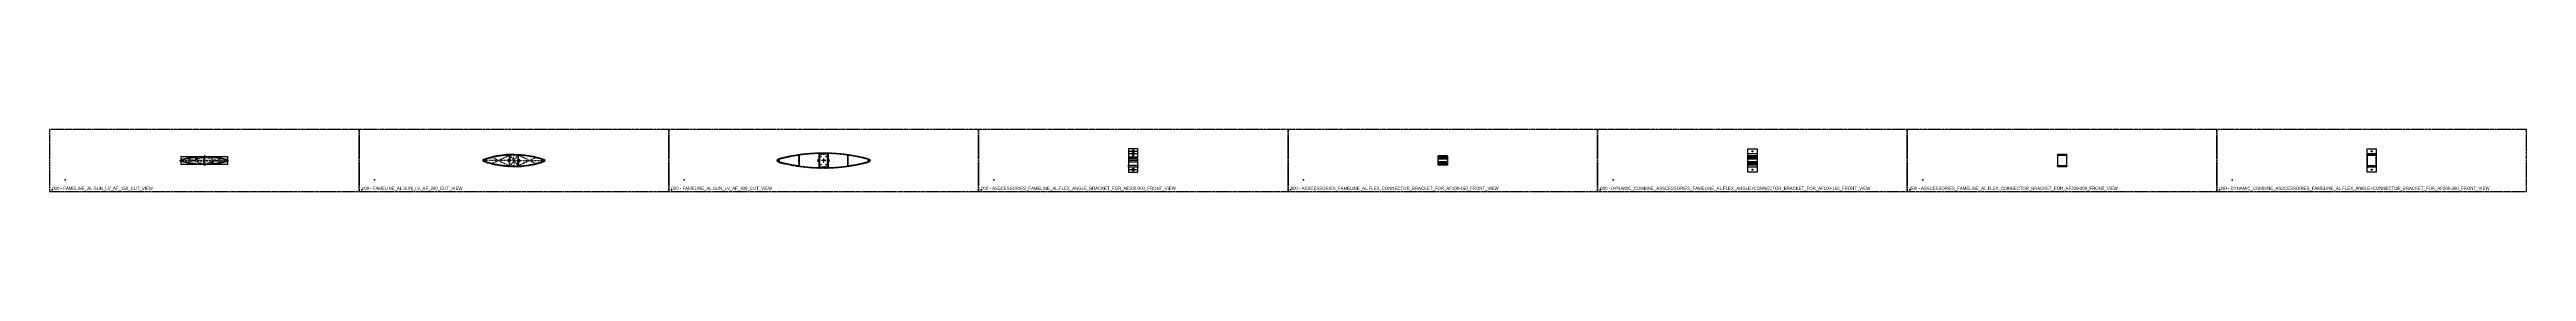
# Model space of a CAD drawing. Header units: millimetres. Extents: x -244126 to 368105, y -173968 to 259060.
# Drawn here: x 158884 to 166884, y -10196 to -9996 of the extents above; entities that cross this region are included whole.
import ezdxf

# ---------------------------------------------------------------- set-up
doc = ezdxf.new("R2010")
doc.units = ezdxf.units.MM
doc.header["$MEASUREMENT"] = 0
for name, pattern in [('005_GG_TA_LINE', [13.75, 5, -1.25, 1.25, -1.25, 5]), ('HIDDEN', [9.524999999999999, 6.35, -3.175]), ('TA_HL_000.50', [3.26, 1.78, -1.48]), ('TA_HL_000.75', [4.87, 2.66, -2.21])]:
    doc.linetypes.add(name, pattern=pattern)
for name, color, linetype in [('000 - H A T C H', 8, 'Continuous'), ('000 - H I D D E N', 7, 'Continuous'), ('000 - L I N E', 1, 'Continuous'), ('000 - SYMBOL CON', 1, 'Continuous'), ('000 - WIPEOUT', 250, 'Continuous'), ('001 - ASCESSORIES', 1, 'Continuous'), ('A03_SUN LOUVER', 7, 'Continuous'), ('SLD-0', 179, 'Continuous')]:
    doc.layers.add(name, color=color, linetype=linetype)
doc.styles.get("Standard").update_dxf_attribs({"font": 'arial.ttf'})
pattern_1 = [(45, (-18.0138048328663, -66.59650112984673), (-0.7954951288348661, 0.7954951288348661), []), (45, (-17.48347474785987, -66.59650112984673), (-0.7954951288348661, 0.7954951288348661), [])]

# ---------------------------------------------------------------- blocks, each defined once
blk = doc.blocks.new('000 - FAMELINE_AL.SUN_LV_AF_150_CUT_VIEW')
at = {"layer": '000 - H A T C H'}
h = blk.add_hatch(dxfattribs=at)
h.set_pattern_fill('ANSI32', color=256, scale=0.1)
h.set_pattern_definition([(45.00000000000001, (-10310.82262888458, 5765.587408628317), (-0.6735192090801868, 0.6735192090801868), []), (45.00000000000001, (-10310.37361588458, 5765.587408628317), (-0.6735192090801868, 0.6735192090801868), [])])
edge = h.paths.add_edge_path(flags=16)
edge.add_arc((-0.7999999931753337, -11.19885424512904), 0.2999999998385514, 269.8358827029328, 360.0000000734208)
edge.add_line((-0.4999999933388608, -11.19885424474342), (-0.5000000048087987, 11.19885424417667))
edge.add_arc((-0.8000000022029781, 11.19885424694621), 0.2999999973961537, -5.292195606412168e-07, 90.1641168411195)
edge.add_arc((1.424596121069044e-07, -268.0921054166465), 279.5921054175882, 90.16411740081853, 94.91253005799987)
edge.add_arc((-23.90000000567761, 9.97478096028135), 0.4999999999659038, 94.91253010561003, 180.0000000779987)
edge.add_line((-24.40000000564487, 9.974780959601048), (-24.40000000632595, 8.16425345528825))
edge.add_arc((-23.90000000514829, 8.164253456905499), 0.5000000011776409, 180.0000001853484, 250.8308444637585)
edge.add_arc((-25.00000000373984, 4.999999987068804), 2.850000001551305, -44.53399002877251, 70.8308442980341, ccw=False)
edge.add_arc((-23.39612233765547, 3.422002383947984), 0.6000000008364649, 135.4660098753541, 315.4660098753541, ccw=False)
edge.add_arc((-25.00000000266391, 4.99999998833664), 1.649999999999976, 315.4660099833411, 584.5339900802903)
edge.add_arc((-26.60387766714939, 3.422002382194478), 0.6000000016960241, -135.46600989630582, 44.5339901038671, ccw=False)
edge.add_arc((-25.00000000283399, 4.999999986313924), 2.850000001851608, 109.1691557366747, 224.5339900636356, ccw=False)
edge.add_arc((-26.10000000513537, 8.164253453067431), 0.4999999991803039, 289.1691558557674, 360.0000001343233)
edge.add_line((-25.60000000595483, 8.16425345424068), (-25.6000000028266, 9.776916423902177))
edge.add_arc((-26.10000000621949, 9.77691642292666), 0.5000000033932431, 1.117612883131188e-07, 95.36599988769109)
edge.add_arc((1.772568793967366e-07, -268.0921053027032), 279.5921053097537, 95.36599981131873, 105.0328834650332)
edge.add_arc((-71.99999999437205, -3.928107616957277e-08), 2.000000001824509, 105.032883228514, 254.9671163692599)
edge.add_arc((-1.391363184666261e-07, 268.0921053065213), 279.5921053072521, 254.9671165990868, 269.8358826581828)
edge = h.paths.add_edge_path(flags=16)
edge.add_arc((23.90000000331474, -8.164253449896933), 0.4999999999989851, -3.722713940798597e-08, 70.83084424108168)
edge.add_arc((25.0000000024138, -4.999999984400347), 2.849999998797008, 135.466009972063, 250.8308442988347, ccw=False)
edge.add_arc((23.39612233776825, -3.422002380964841), 0.5999999988870057, -44.533990003060126, 135.4660099970264, ccw=False)
edge.add_arc((25.00000000150703, -4.999999984298483), 1.650000000305277, 135.4660099343475, 404.5339900312491)
edge.add_arc((26.60387766595068, -3.422002379307742), 0.6000000005500715, 44.533990163359476, 224.5339901633678, ccw=False)
edge.add_arc((25.00000000303044, -4.999999983432645), 2.849999999713459, -70.8308442310435, 44.53399009592738, ccw=False)
edge.add_arc((26.10000000557011, -8.164253448705495), 0.4999999999999192, 109.1691557533119, 180.0000000318687)
edge.add_line((25.60000000557011, -8.1642534489838), (25.6000000052623, -9.77691642107958))
edge.add_arc((26.10000000487798, -9.776916420203634), 0.4999999996164433, 180.0000001002327, 275.3659998762339)
edge.add_arc((-1.516482370789163e-07, 268.0921053127677), 279.5921053107664, 275.3659998056586, 285.0328834593731)
edge.add_arc((71.99999999207103, 4.032335709780455e-08), 2.000000001361272, 285.0328832764952, 434.9671164172048)
edge.add_arc((1.370226527797058e-07, -268.0921053133061), 279.592105314297, 74.96711659988253, 89.83588265897848)
edge.add_arc((0.7999999900548573, 11.19885424874155), 0.2999999964888914, 89.83588324657461, 180.0000006171843)
edge.add_line((0.4999999935644155, 11.19885424550921), (0.5000000072053332, -11.19885424474577))
edge.add_arc((0.8000000055799319, -11.19885424352105), 0.2999999983739129, 180.000000233787, 270.1641176042481)
edge.add_arc((-1.386652002111077e-07, 268.0921051657861), 279.5921051642796, 270.1641174017011, 274.9125300588823)
edge.add_arc((23.89999999603424, -9.974780950964487), 0.5000000070297591, 274.9125295799999, 359.9999995525624)
edge.add_line((24.40000000306463, -9.974780954868038), (24.40000000331424, -8.164253450220498))
edge = h.paths.add_edge_path()
edge.add_arc((71.9999999986594, 3.996319719590247e-08), 3.000000000005537, 285.0328834643126, 434.967116599388)
edge.add_arc((1.464850356569514e-07, -268.0921052605845), 280.5921052609322, 74.96711659893452, 105.0328834640388)
edge.add_arc((-72.00000000153523, -3.935929271392524e-08), 2.999999999879082, 105.0328834407913, 254.9671165757196)
edge.add_arc((-1.488733687438071e-07, 268.0921052659505), 280.592105265532, 254.9671165988376, 285.0328834639419)
edge = h.paths.add_edge_path(flags=16)
edge.add_line((-0.5000000002746674, 1.818989403545856e-12), (0.5000000002721174, 4.746203430272544e-13))
h = blk.add_hatch(color=250, dxfattribs=at)
h.dxf.hatch_style = 1
edge = h.paths.add_edge_path()
edge.add_arc((71.99999999865939, 3.996274854160999e-08), 3.000000000006585, 285.0328834643202, 434.9671165993668)
edge.add_arc((1.464845598009428e-07, -268.092105260583), 280.5921052609309, 74.9671165989346, 105.0328834640389)
edge.add_arc((-72.00000000153479, -3.935904617948402e-08), 2.999999999879571, 105.0328834408075, 254.9671165757033)
edge.add_arc((-1.488702588103073e-07, 268.0921052659484), 280.5921052655297, 254.9671165988372, 285.0328834639415)
at = {"layer": '000 - H I D D E N', "color": 250, "linetype": 'HIDDEN'}
for p, q in [((-80.74681620488809, 0), (80.74681620488627, 0)), ((-1.818989403545856e-12, 17.39449770015199), (0, -17.39449770015017))]:
    blk.add_line(p, q, dxfattribs=at)
at = {"layer": '000 - H I D D E N', "color": 8, "linetype": 'HIDDEN'}
for p, q in [((4.852154233958572e-09, -12.49999999958163), (-55.55913626860456, 5.92418565265325)), ((-55.38083327909953, -5.960277771722758), (1.464832166675478e-07, 12.50000000034925)), ((55.38083316437769, -5.960277733483963), (-1.464841261622496e-07, 12.50000000034743)), ((-4.853063728660345e-09, -12.49999999958163), (55.55913637668527, 5.924185688494617))]:
    blk.add_line(p, q, dxfattribs=at)
at = {"layer": 'A03_SUN LOUVER', "color": 0}
blk.add_line((-0.5000000002746674, 1.818989403545856e-12), (0.5000000002728484, 0), dxfattribs=at)
for points in [[(72.77812011213246, -2.897331333741022, 0.7668711656450352), (72.77812010891193, 2.897331414531436, 0.1319444444445614), (-72.77812011378592, 2.897331334541377, 0.7668711656439892), (-72.778120112951, -2.897331413483698, 0.1319444444445614)], [(-0.8008593081567597, -11.49885301426184, 0.4150527714006875), (-0.4999999933388608, -11.19885424474342), (-0.5000000048084985, 11.19885424417589, 0.4150527713998897), (-0.8008593147915235, 11.4988530136452, 0.02072182395610582), (-23.9428174123932, 10.47294425644941, 0.3893181739830701), (-24.40000000564487, 9.974780959601048), (-24.40000000632608, 8.164253455288417, 0.3192890067442994), (-24.06417910850541, 7.691976818485273, -0.5506916198894162), (-22.96842162713165, 3.001203021756737, -0.9999999999999999), (-23.8238230481802, 3.84280174613923, 2.386714204593728), (-26.17617695586159, 3.842801744835015, -0.9999999999999999), (-27.03157837844174, 3.001203019557579, -0.550691619890381), (-25.93582089979918, 7.691976817448449, 0.3192890067449882), (-25.60000000595483, 8.16425345424068), (-25.60000000282707, 9.77691642389982, 0.4419180373949483), (-26.14675876477213, 10.27472524355107, 0.0422047692704262), (-72.51874672920894, 1.931554213748313, 0.7668711656842744), (-72.51874674276951, -1.931554288668849, 0.06496840831758616)], [(24.40000000331474, -8.164253450222532, 0.3192890067442994), (24.06417910812161, -7.691976813228393, -0.5506916198894162), (22.9684216277401, -3.00120302104915, -0.9999999999999999), (23.8238230477964, -3.842801740882351, 2.386714204593728), (26.17617695591616, -3.8428017415863, -0.9999999999999999), (27.03157837598701, -3.001203017029184, -0.550691619890381), (25.93582090080781, -7.691976812020584, 0.3192890067449881), (25.60000000557011, -8.1642534489838), (25.6000000052627, -9.776916421080386, 0.4419180373949482), (26.1467587629777, -10.27472523707911, 0.04220476927042625), (72.51874672840677, -1.931554211823823, 0.7668711656842745), (72.51874673873317, 1.931554289694759, 0.06496840831758599), (0.80085930218047, 11.49885301453105, 0.4150527714006875), (0.4999999935644155, 11.19885424550921), (0.500000007206836, -11.19885424474705, 0.4150527713998897), (0.800859322166616, -11.49885301118411, 0.02072182395610582), (23.94281739878716, -10.47294425456312, 0.3893181739830701), (24.40000000306463, -9.974780954868038)]]:
    blk.add_lwpolyline(points, format="xyb", close=True, dxfattribs=at)
at = {"layer": 'Defpoints', "color": 250}
blk.add_lwpolyline([(74.99999999866486, -12.49999999958163), (-75.00000000141699, -12.49999999958163), (-75.00000000141608, 12.50000000034743), (74.99999999866759, 12.50000000034743)], close=True, dxfattribs=at)
blk = doc.blocks.new('000 - FAMELINE_AL.SUN_LV_AF_200_CUT_VIEW_PART_1_of_4')
at = {"layer": 'A03_SUN LOUVER', "color": 0}
for points in [[(0, 20, 0.08281493959107816), (-97.35379024215217, 3.763928250009485, 0.3163438763519623), (-100.0000000000146, 9.86121449386701e-07, -6.163273480463979e-08), (-100.0000000000146, 9.86121449386701e-07)], [(-92.79840429847536, 3.603186458931305, 0.6213704729223635), (-92.96229563270754, 2.721720211833599, -0.01935565398176654), (-92.75791231545736, 2.55598177122738, -1.000000000006837), (-93.81301240231551, 1.353166820059414, 0.6448082255493118), (-96.80000000001746, -9.86121449386701e-07)], [(-14.69999999999709, 0, 0.6450211534727212), (-17.68780086112383, 1.35245463550018, -0.9999999999999999), (-18.74362384881533, 2.554635078984575, -0.2863265868046566), (-15.19230769222486, 3.138463175015204, 0.5351837584963098), (-14.49999999989814, 3.600001636546949), (-14.49999999989814, 16.99579355020614, 0.4295698629168683), (-15.5521199915238, 17.99443437976515, 0.06615494396291911), (-92.83766407813528, 3.590336505440064)], [(3.727618604898453e-07, 18.40000000000146, 0.01000663673557441), (-11.94001475772529, 18.16101449846246, 0.4025383825089933), (-12.89999999989232, 17.1618154096177), (-12.89999999990687, 0)]]:
    blk.add_lwpolyline(points, format="xyb", dxfattribs=at)
at = {"layer": 'Defpoints', "color": 250, "linetype": 'TA_HL_000.75'}
for q in [(-100, 0), (0, 20)]:
    blk.add_line((0, 0), q, dxfattribs=at)
blk = doc.blocks.new('000 - FAMELINE_AL.SUN_LV_AF_200_CUT_VIEW')
at = {"layer": '000 - H A T C H'}
h = blk.add_hatch(dxfattribs=at)
h.set_pattern_fill('ANSI32', color=256, scale=3)
h.set_pattern_definition([(45, (0, 0), (-0.7954951288348661, 0.7954951288348661), []), (45, (0.5303300850064261, 0), (-0.7954951288348661, 0.7954951288348661), [])])
h.paths.add_polyline_path([(0, 20, 0.08281493959108154), (-97.35379024215217, 3.763928250009485, 0.3163439441523254), (-100.0000000000146, 0), (-96.80000000001746, 0, -0.6448080316438312), (-93.81301240231551, 1.353166820055776, 1), (-92.75791231547191, 2.555981771241932, 0.01935565397965796), (-92.96229563270754, 2.721720211829961, -0.6065845392036884), (-92.81803110979672, 3.596763093115442, -0.06613756043685393), (-15.5521199915238, 17.99443437976515, -0.4295698629166665), (-14.49999999989814, 16.99579355020251), (-14.49999999989814, 3.600001636550587, -0.5351837584963569), (-15.19230769222486, 3.138463175015204, 0.2863265868044887), (-18.74362384881533, 2.554635078988213, 1), (-17.68780086112383, 1.35245463550018, -0.6450211534730534), (-14.69999999999709, 0), (-12.89999999990687, 0), (-12.89999999989232, 17.16181540961043, -0.4025383824971713), (-11.94001475776895, 18.16101449845883, -0.01000663642327336), (0, 18.40000000000146)])
h = blk.add_hatch(dxfattribs=at)
h.set_pattern_fill('ANSI32', color=256, scale=3)
h.set_pattern_definition([(45, (-66275.30344308329, -29476.9210812869), (-0.7954951288348661, 0.7954951288348661), []), (45, (-66274.77311299829, -29476.9210812869), (-0.7954951288348661, 0.7954951288348661), [])])
h.paths.add_polyline_path([(0, -20, -0.08281493959108154), (-97.35379024215217, -3.763928250009485, -0.3163439441523254), (-100.0000000000146, 0), (-96.80000000001746, 0, 0.6448080316438312), (-93.81301240231551, -1.353166820055776, -1), (-92.75791231547191, -2.555981771241932, -0.01935565397965796), (-92.96229563270754, -2.721720211829961, 0.6065845392036884), (-92.81803110979672, -3.596763093115442, 0.06613756043685393), (-15.5521199915238, -17.99443437976515, 0.4295698629166665), (-14.49999999989814, -16.99579355020251), (-14.49999999989814, -3.600001636550587, 0.5351837584963569), (-15.19230769222486, -3.138463175015204, -0.2863265868044887), (-18.74362384881533, -2.554635078988213, -1), (-17.68780086112383, -1.35245463550018, 0.6450211534730534), (-14.69999999999709, 0), (-12.89999999990687, 0), (-12.89999999989232, -17.16181540961043, 0.4025383824971713), (-11.94001475776895, -18.16101449845883, 0.01000663642327336), (0, -18.40000000000146)])
h = blk.add_hatch(dxfattribs=at)
h.set_pattern_fill('ANSI32', color=256, scale=3)
h.set_pattern_definition(pattern_1)
h.paths.add_polyline_path([(0, 20, -0.08281493959108154), (97.35379024215217, 3.763928250009485, -0.3163439441523254), (100.0000000000146, 0), (96.80000000001746, 0, 0.6448080316438312), (93.81301240231551, 1.353166820055776, -1), (92.75791231547191, 2.555981771241932, -0.01935565397965796), (92.96229563270754, 2.721720211829961, 0.6065845392036884), (92.81803110979672, 3.596763093115442, 0.06613756043685393), (15.5521199915238, 17.99443437976515, 0.4295698629166665), (14.49999999989814, 16.99579355020251), (14.49999999989814, 3.600001636550587, 0.5351837584963569), (15.19230769222486, 3.138463175015204, -0.2863265868044887), (18.74362384881533, 2.554635078988213, -1), (17.68780086112383, 1.35245463550018, 0.6450211534730534), (14.69999999999709, 0), (12.89999999990687, 0), (12.89999999989232, 17.16181540961043, 0.4025383824971713), (11.94001475776895, 18.16101449845883, 0.01000663642327336), (0, 18.40000000000146)])
h = blk.add_hatch(dxfattribs=at)
h.set_pattern_fill('ANSI32', color=256, scale=3)
h.set_pattern_definition(pattern_1)
h.paths.add_polyline_path([(0, -20, 0.08281493959108154), (97.35379024215217, -3.763928250009485, 0.3163439441523254), (100.0000000000146, 0), (96.80000000001746, 0, -0.6448080316438312), (93.81301240231551, -1.353166820055776, 1), (92.75791231547191, -2.555981771241932, 0.01935565397965796), (92.96229563270754, -2.721720211829961, -0.6065845392036884), (92.81803110979672, -3.596763093115442, -0.06613756043685393), (15.5521199915238, -17.99443437976515, -0.4295698629166665), (14.49999999989814, -16.99579355020251), (14.49999999989814, -3.600001636550587, -0.5351837584963569), (15.19230769222486, -3.138463175015204, 0.2863265868044887), (18.74362384881533, -2.554635078988213, 1), (17.68780086112383, -1.35245463550018, -0.6450211534730534), (14.69999999999709, 0), (12.89999999990687, 0), (12.89999999989232, -17.16181540961043, -0.4025383824971713), (11.94001475776895, -18.16101449845883, -0.01000663642327336), (0, -18.40000000000146)])
at = {"layer": '000 - SYMBOL CON', "color": 8, "linetype": 'TA_HL_000.50'}
for p, q in [((-50, 6.123233995736766e-15), (-70.30018908470277, 10.00051660036627)), ((-50, 6.123233995736766e-15), (-15.49999999989762, 16.99579355020136)), ((-50.00000000000001, 0), (-15.49999999989763, -16.99579355020136)), ((0, 0), (-11.8999999998891, 17.16181540961093)), ((0, 0), (-11.8999999998891, -17.16181540961093)), ((0, 0), (11.8999999998891, 17.16181540961093)), ((0, 0), (11.8999999998891, -17.16181540961093)), ((50.00000000000004, 0), (15.49999999989767, 16.99579355020135)), ((50.00000000000004, 0), (70.30018908470281, 10.00051660036626)), ((-50, -6.123233995736765e-15), (-70.30018908470277, -10.00051660036627)), ((50.00000000000006, -6.123233995736766e-15), (15.49999999989767, -16.99579355020136)), ((50.00000000000004, -1.224646799147353e-14), (70.30018908470281, -10.00051660036627))]:
    blk.add_line(p, q, dxfattribs=at)
at = {"layer": 'A03_SUN LOUVER', "color": 0}
blk.add_blockref('000 - FAMELINE_AL.SUN_LV_AF_200_CUT_VIEW_PART_1_of_4', (0, 0), dxfattribs=at)
at = {"layer": 'A03_SUN LOUVER', "color": 0, "xscale": -1, "rotation": 180}
blk.add_blockref('000 - FAMELINE_AL.SUN_LV_AF_200_CUT_VIEW_PART_1_of_4', (0, 0), dxfattribs=at)
at = {"layer": 'A03_SUN LOUVER', "color": 0, "xscale": -1}
blk.add_blockref('000 - FAMELINE_AL.SUN_LV_AF_200_CUT_VIEW_PART_1_of_4', (0, 0), dxfattribs=at)
at = {"layer": 'A03_SUN LOUVER', "color": 0, "rotation": 180}
blk.add_blockref('000 - FAMELINE_AL.SUN_LV_AF_200_CUT_VIEW_PART_1_of_4', (0, 0), dxfattribs=at)
blk = doc.blocks.new('000 - FAMELINE_AL.SUN_LV_AF_300_CUT_VIEW_PART_1_of_2')
at = {"layer": '000 - H A T C H'}
h = blk.add_hatch(dxfattribs=at)
h.set_pattern_fill('ANSI32', color=256, scale=0.1)
h.set_pattern_definition([(45, (1e-07, 0), (-0.6735192090801867, 0.6735192090801867), []), (45, (0.4490130999976489, 0), (-0.6735192090801867, 0.6735192090801867), [])])
edge = h.paths.add_edge_path()
edge.add_line((-12.69999989999709, -14.5), (-12.69999989999709, -22.96252179788644))
edge.add_arc((-12.39999989999619, -22.96252179788514), 0.3000000000009049, 180.0000000002476, 268.729579930849)
edge.add_arc((1.010724819394682e-07, 536.1842102674107), 559.5842103790587, 268.7295799305708, 269.2112908458474)
edge.add_arc((-7.700000101717837, -23.14700182279376), 0.1999999999846368, 269.2112906221153, 359.9999998045877)
edge.add_line((-7.500000101733201, -23.14700182347588), (-7.500000101733201, -21.33554905166602))
edge.add_arc((-7.300000101733083, -21.33554905166629), 0.2000000000001174, 94.99999999989979, 179.9999999999227, ccw=False)
edge.add_line((-7.317431250282277, -21.13631011204779), (6.384361544324896, -19.93755857253745))
edge.add_line((6.384361544324896, -19.93755857253745), (7.573502437872924, -19.93755857253745))
edge.add_arc((7.573502437872773, -20.13755857254167), 0.2000000000042164, 40.29714280170782, 89.99999999995669, ccw=False)
edge.add_arc((6.963341971657395, -20.65495996967756), 1.000000000185679, -102.31057074687902, 40.29714279829642, ccw=False)
edge.add_line((6.750131329593535, -21.63196622476607), (6.463341971552985, -21.13523248556703))
edge.add_line((6.463341971552985, -21.13523248556703), (-5.413028147479815, -22.17428023481989))
edge.add_arc((-5.40000010173248, -22.77413877649765), 0.599999999999801, 91.24418450716492, 271.0070075805223)
edge.add_line((-5.389455285913606, -23.37404610839076), (-0.6000001017317453, -23.80000011160882))
edge.add_arc((-0.6000001017549951, -24.40000011161049), 0.6000000000016641, -91.93687809869272, 89.99999999777981, ccw=False)
edge.add_arc((1.0000535155541e-07, 536.1842102123957), 561.1842103240335, 254.9671165591227, 269.93667071991433, ccw=False)
edge.add_arc((-143.9999998996585, -4.263800388132184e-12), 6.000000100977642, 105.0328834441222, 254.9671165619929, ccw=False)
edge.add_arc((1.003206904215403e-07, -536.1842102147752), 561.1842103264052, 90.0306457604641, 105.03288344091101, ccw=False)
edge.add_arc((-0.2999996984743082, 24.69991988105383), 0.3000000002147847, 4.1291173147328664e-08, 90.03064580192978, ccw=False)
edge.add_line((3.017404767684638e-07, 24.69991988127003), (3.017404767684638e-07, 24.20157889305665))
edge.add_arc((0.6000003017390402, 24.20157889305504), 0.5999999999985635, 179.9999999998463, 264.9177257110026)
edge.add_line((0.5468486145102022, 23.60393778156504), (4.182792874234258, 23.28057218916365))
edge.add_arc((4.137739819342601, 22.77399263906934), 0.5085790187658414, -85.0000000003829, 84.91772571131582, ccw=False)
edge.add_line((4.182065401465628, 22.26734891701381), (-6.163450113767646, 21.36223359109863))
edge.add_arc((-6.189596836592891, 21.66109200052944), 0.3000000000033566, 210.0000000003152, 275.0000000001255, ccw=False)
edge.add_line((-6.449404457730304, 21.51109200052633), (-7.422896813005388, 23.19723022065227))
edge.add_arc((-7.682704434144409, 23.04723022065147), 0.3000000000035955, 29.9999999997803, 90.78707816440158)
edge.add_arc((9.965100034037278e-08, -536.1842101817648), 559.584210293406, 90.78707816472217, 91.27042006943643)
edge.add_line((-12.40665125846939, 23.26244805454371), (-12.69999989999709, 14.5))
edge.add_arc((-12.399999899996, 14.50000000000182), 0.3000000000010914, 180.0000000003474, 270.0000000003474)
edge.add_line((-12.39999989999418, 14.20000000000073), (-7.799999899995634, 14.20000000000073))
edge.add_arc((-7.799999899996544, 14.10000000000127), 0.0999999999994543, -5.210836206970271e-10, 89.99999999947892, ccw=False)
edge.add_line((-7.699999899997089, 14.10000000000036), (-7.699999899997089, 12.80000000000109))
edge.add_arc((-7.799999899996544, 12.80000000000018), 0.0999999999994543, -89.99999999947892, 5.210836206970271e-10, ccw=False)
edge.add_line((-7.799999899995634, 12.70000000000073), (-12.39999989999418, 12.70000000000073))
edge.add_arc((-12.39999989999573, 12.39999999999936), 0.300000000001365, 89.99999999970484, 179.9999999996004)
edge.add_line((-12.69999989999709, 12.40000000000146), (-12.69999989999709, -12.39999999999964))
edge.add_arc((-12.39999989999509, -12.39999999999873), 0.3000000000020009, 180.0000000001737, 270.0000000001737)
edge.add_line((-12.39999989999418, -12.70000000000073), (-7.799999899995634, -12.69999999999891))
edge.add_arc((-7.799999899996453, -12.79999999999827), 0.09999999999936371, -5.729816621169448e-10, 89.99999999953081, ccw=False)
edge.add_line((-7.699999899997089, -12.79999999999927), (-7.699999899997089, -14.09999999999854))
edge.add_arc((-7.799999899996544, -14.09999999999945), 0.0999999999994543, -89.99999999947892, 5.210836206970271e-10, ccw=False)
edge.add_line((-7.799999899995634, -14.19999999999891), (-12.39999989999418, -14.19999999999891))
edge.add_arc((-12.39999989999509, -14.50000000000091), 0.3000000000020009, 89.9999999998263, 179.9999999998263)
edge = h.paths.add_edge_path(flags=16)
edge.add_arc((-78.03686660911126, 17.62900320166201), 0.3000000000013996, 98.02064417349526, 179.999999999255)
edge.add_line((-78.33686660911266, 17.62900320166591), (-78.33686660915632, -17.62900320165318))
edge.add_arc((-78.03686661012334, -17.62900320249094), 0.2999999990329769, 179.9999998399986, 261.9793556658627)
edge.add_arc((1.011249963767114e-07, 536.1842102251926), 559.5842103368594, 261.9793558258327, 268.4631431674327)
edge.add_arc((-14.9999998999993, -22.89881396002464), 0.3000000000022138, 268.463143167099, 359.9999999997374)
edge.add_line((-14.69999989999709, -22.89881396002602), (-14.69999989999709, -3.162277660168911))
edge.add_arc((-15.69999989999796, -3.162277660167817), 1.000000000000865, 359.9999999999374, 475.3769335251397)
edge.add_arc((-17.19999989999596, -9.003686685105095e-12), 2.499999999989634, 217.8374797629646, 295.3769335252099, ccw=False)
edge.add_arc((-18.93745850881503, -1.349532357017301), 0.299999999996024, 120.0000000009928, 217.8374797640897, ccw=False)
edge.add_line((-19.08745850881754, -1.089724735888012), (-18.91245427895122, -0.9886859966627526))
edge.add_arc((-18.76245427895245, -1.248493617795285), 0.2999999999969645, 38.626926558658226, 120.00000000006489, ccw=False)
edge.add_arc((-17.19999989999382, -2.733837969105814e-12), 1.700000000001968, 218.6269265584073, 501.3730734411999)
edge.add_arc((-18.76245427894987, 1.248493617802246), 0.3000000000027082, 239.9999999999994, 321.373073441406, ccw=False)
edge.add_line((-18.91245427895122, 0.9886859966645716), (-19.08745850881754, 1.089724735888012))
edge.add_arc((-18.93745850881736, 1.349532357021483), 0.299999999998478, 142.1625202368455, 239.9999999997925, ccw=False)
edge.add_arc((-17.19999989999893, 3.502309553482519e-12), 2.499999999997521, 64.62306647480051, 142.1625202369634, ccw=False)
edge.add_arc((-15.69999989999738, 3.162277660168726), 1.00000000000029, 244.6230664748082, 360.0000000000106)
edge.add_line((-14.69999989999709, 3.162277660168911), (-14.69999989999709, 22.89881396002602))
edge.add_arc((-14.9999998999993, 22.89881396002464), 0.3000000000022123, 2.625865944996915e-10, 91.53685683290105)
edge.add_arc((9.979628146083996e-08, -536.1842102099766), 559.5842103216132, 91.53685683247308, 98.02064417407306)
edge = h.paths.add_edge_path(flags=16)
edge.add_arc((-141.9130206551788, -3.965039364096049), 1.110763524366557, 122.0267026727237, 248.7928853530536, ccw=False)
edge.add_arc((-143.4475707621703, -1.260937655902352), 1.999999999982232, 298.212829105697, 320.9152797126032)
edge.add_arc((-142.0503845381477, -2.395781546196623), 0.1999999999997857, 320.9152797125727, 420.0000000002483)
edge.add_line((-141.9503845381485, -2.222576465439488), (-143.7690910978643, -1.172545743605951))
edge.add_arc((-144.9999998999922, -2.909563241174092e-12), 1.699999999999228, 43.60896063099341, 316.39103936936215, ccw=False)
edge.add_line((-143.7690910978716, 1.17254574360777), (-141.9503845381413, 2.22257646543585))
edge.add_arc((-142.0503845381398, 2.395781546197423), 0.200000000003344, 299.9999999989749, 399.0847202856335)
edge.add_arc((-143.447570762173, 1.260937655885139), 2.00000000000531, 39.084720287428, 61.78717089433421)
edge.add_arc((-141.9130206561253, 3.965039364300599), 1.110763524031073, 111.20711469428491, 237.97329737448348, ccw=False)
edge.add_arc((9.747067508669716e-08, -536.1842101997086), 559.5842103111183, 98.2379621871205, 104.73344099622571, ccw=False)
edge.add_arc((-80.13686660911428, 17.32903309062183), 0.3000000000016116, 3.8608050090260804e-10, 98.23796218753728, ccw=False)
edge.add_line((-79.83686660911266, 17.32903309062385), (-79.83686660915632, -17.32903309061476))
edge.add_arc((-80.13686660915397, -17.32903309061443), 0.2999999999976524, 261.7620378129924, 359.9999999999376, ccw=False)
edge.add_arc((9.431794012471073e-08, 536.1842101843636), 559.5842102954743, 255.2665590038648, 261.76203781297, ccw=False)
blk.add_point((-6.410457193851516e-10, -3.274180926382542e-10))
at = {"layer": 'A03_SUN LOUVER', "color": 0}
for points in [[(-12.69999989999709, -14.5), (-12.69999989999709, -22.96252179788644, 0.4077340483819051), (-12.40665125887684, -23.26244805453098, 0.002101863473810399), (-7.702753129867085, -23.34698287397077, 0.4182511765308896), (-7.500000101733201, -23.14700182347588), (-7.500000101733201, -21.33554905166602, -0.3888787318531037), (-7.317431250282277, -21.13631011204779), (6.384361544324896, -19.93755857253745), (7.573502437872924, -19.93755857253745, -0.2203348001535735), (7.726042554385606, -20.00820822327296, -0.7173014346399149), (6.750131329593535, -21.63196622476607), (6.463341971552985, -21.13523248556703), (-5.413028147479815, -22.17428023481989, 0.9979323798598794), (-5.389455285913606, -23.37404610839076), (-0.6000001017317457, -23.80000011160882, -1.017046923230914), (-0.6202791788681109, -24.99965731287921, -0.06541004824665045), (-145.5562401501309, -5.794662845635685, -0.7668711655260156), (-145.5562401507494, 5.794662845461062, -0.06555326848878645), (-0.3001601595104487, 24.99991983835571, -0.4143702306790109), (3.017404767684638e-07, 24.69991988127003), (3.017404767684638e-07, 24.20157889305665, 0.3884655114578036), (0.5468486145102022, 23.60393778156504), (4.182792874234258, 23.28057218916365, -0.915670971886964), (4.182065401465628, 22.26734891701381), (-6.163450113767646, 21.36223359109863, -0.2914734195851912), (-6.449404457730304, 21.51109200052633), (-7.422896813005388, 23.19723022065227, 0.2716334435158138), (-7.686825436162359, 23.34720191489032, 0.002108980039294419), (-12.40665125846939, 23.26244805454371), (-12.69999989999709, 14.5, 0.414213562373095), (-12.39999989999418, 14.20000000000073), (-7.799999899995634, 14.20000000000073, -0.414213562373095), (-7.699999899997089, 14.10000000000036), (-7.699999899997089, 12.80000000000109, -0.414213562373095), (-7.799999899995634, 12.70000000000073), (-12.39999989999418, 12.70000000000073, 0.4142135623725622), (-12.69999989999709, 12.40000000000146), (-12.69999989999709, -12.39999999999964, 0.414213562373095), (-12.39999989999418, -12.70000000000073), (-7.799999899995634, -12.69999999999891, -0.4142135623736278), (-7.699999899997089, -12.79999999999927), (-7.699999899997089, -14.09999999999854, -0.414213562373095), (-7.799999899995634, -14.19999999999891), (-12.39999989999418, -14.19999999999891, 0.414213562373095)], [(-142.314828627569, -5.000580749259825, -0.6174087660379708), (-142.5020745905866, -3.023332898023, 0.09938340767067787), (-141.8951416243661, -2.521875311786062, 0.4614546159246116), (-141.9503845381485, -2.222576465439488), (-143.7690910978643, -1.172545743605951, -2.499611480493453), (-143.7690910978716, 1.17254574360777), (-141.9503845381413, 2.22257646543585, 0.4614546159191981), (-141.8951416243516, 2.521875311784243, 0.09938340767067784), (-142.5020745905793, 3.023332898026638, -0.6174087660371858), (-142.3148286292497, 5.00058074881963, -0.02834946401474949), (-80.17985201719497, 17.62593754443333, -0.4569807975653656), (-79.83686660911266, 17.32903309062385), (-79.83686660915632, -17.32903309061476, -0.4569807975642661), (-80.17985201723135, -17.62593754442241, -0.02834946401474949)], [(-78.0787255773765, 17.92606855941449, 0.3737820138691924), (-78.33686660911266, 17.62900320166591), (-78.33686660915632, -17.62900320165318, 0.3737820138697105), (-78.07872557908635, -17.92606855916711, 0.02829840943868344), (-15.00804589864932, -23.19870604379321, 0.4220919004688908), (-14.69999989999709, -22.89881396002602), (-14.69999989999709, -3.162277660168911, 0.5507604245865321), (-16.12857132856956, -2.258769757261689, -0.3518586728565229), (-19.17438468273834, -1.533559496612725, -0.4548701274340908), (-19.08745850881754, -1.089724735888012), (-18.91245427895122, -0.9886859966627526, -0.3707699816195648), (-18.5280861221116, -1.061219575127325, 2.853402154542438), (-18.52808612210432, 1.061219575130963, -0.3707699816195648), (-18.91245427895122, 0.9886859966645716), (-19.08745850881754, 1.089724735888012, -0.4548701274333012), (-19.17438468274562, 1.533559496614544, -0.3518586728561191), (-16.12857132856956, 2.258769757263508, 0.5507604245865323), (-14.69999989999709, 3.162277660168911), (-14.69999989999709, 22.89881396002602, 0.4220919004688907), (-15.00804589864932, 23.19870604379321, 0.02829840943868338)]]:
    blk.add_lwpolyline(points, format="xyb", close=True, dxfattribs=at)
blk = doc.blocks.new('000 - FAMELINE_AL.SUN_LV_AF_300_CUT_VIEW')
at = {"layer": 'Defpoints', "color": 250}
for p, q in [((6.923684722735746, 0), (-6.923684722735746, 0)), ((0, 6.923684722735746), (0, -6.923684722735746))]:
    blk.add_line(p, q, dxfattribs=at)
at = {"layer": 'A03_SUN LOUVER', "color": 0}
blk.add_blockref('000 - FAMELINE_AL.SUN_LV_AF_300_CUT_VIEW_PART_1_of_2', (-1.000078668766946e-07, 3.274180926382542e-10), dxfattribs=at)
at = {"layer": 'A03_SUN LOUVER', "color": 0, "rotation": 180}
blk.add_blockref('000 - FAMELINE_AL.SUN_LV_AF_300_CUT_VIEW_PART_1_of_2', (1.000078677246014e-07, -3.274180926382419e-10), dxfattribs=at)
blk = doc.blocks.new('*U1761')
at = {"color": 0, "linetype": '005_GG_TA_LINE'}
blk.add_lwpolyline([(0, 0), (1000, 0), (1000, 200), (0, 200)], close=True, dxfattribs=at)
for p in [(8.581742425833, 4.877933635547379), (50, 37.5)]:
    blk.add_point(p, dxfattribs=at)
blk.add_attdef('NAMEBLK', (8.581742425833, 4.877933635547379), '', height=10, dxfattribs=at)
blk = doc.blocks.new('*U1763')
at = {"color": 0, "linetype": '005_GG_TA_LINE'}
blk.add_lwpolyline([(0, 0), (1000, 0), (1000, 200), (0, 200)], close=True, dxfattribs=at)
for p in [(8.581742425833, 4.877933635547379), (50, 37.5)]:
    blk.add_point(p, dxfattribs=at)
blk.add_attdef('NAMEBLK', (8.581742425833, 4.877933635547379), '', height=10, dxfattribs=at)
blk = doc.blocks.new('000 - ASSCESSORIES_FAMELINE_AL.FLEX_ANGLE_BRACKET_FOR_AF200-300_FRONT_VIEW')
at = {"color": 0, "linetype": 'Continuous', "lineweight": 0, "extrusion": (1, -4.930380657631324e-32, -2.220446049250312e-16)}
for p, q in [((-15, 37.50000428390302), (15, 37.50000428390302)), ((-15, 30.05000621015125), (-4.23940453017957, 30.05000621015125)), ((-15, 29.45000459626471), (-4.239391767625705, 29.45000459626471)), ((4.239392438178868, 29.45000459626471), (15, 29.45000459626471)), ((4.239405200732733, 30.05000621015125), (15, 30.05000621015125)), ((-15, -29.45008583454188), (-15, -29.74999578036039)), ((-15, -29.45008583454188), (-4.23940453017957, -29.45008583454188)), ((-15, -29.74999578036039), (-15, -30.05008744842843)), ((-15, -30.05008744842843), (-4.239391767625705, -30.05008744842843)), ((-15, -37.50000428390302), (15, -37.50000428390302)), ((4.239392438178868, -30.05008744842843), (15, -30.05008744842843)), ((4.239405200732733, -29.45008583454188), (15, -29.45008583454188)), ((15, -29.45008583454188), (15, -29.74999578036039)), ((15, -29.74999578036039), (15, -30.05008744842843))]:
    blk.add_line(p, q, dxfattribs=at)
at = {"color": 1, "linetype": 'Continuous', "lineweight": 0, "extrusion": (1, -4.930380657631324e-32, -2.220446049250312e-16)}
for p, q in [((-15, 11.73016798080278), (15, 11.73016798080278)), ((-15, 8.803243527737663), (15, 8.803243527737663)), ((-15, 5.262763342145433), (15, 5.262763342145433)), ((-15, 1.350005105438129), (15, 1.350005105438129)), ((-15, -1.349994910303337), (15, -1.349994910303337)), ((-15, -5.262753119738306), (15, -5.262753119738306))]:
    blk.add_line(p, q, dxfattribs=at)
at = {"color": 8, "linetype": 'ByBlock', "lineweight": 0}
for p, q in [((-4.702077277372666, 22.00006230939266), (-2.249999903142452, 19.54798493516245)), ((-2.249999903142452, 19.54798493516245), (0, 19.54798493516245)), ((-2.249999903142452, 19.54798493516245), (-2.249999903142452, 15.19940886628427)), ((0, 19.54798493516245), (2.249999903142452, 19.54798493516245)), ((2.249999903142452, 19.54798493516245), (4.702077277372894, 22.00006230939289)), ((2.249999903142452, 15.19992202502289), (2.249999903142452, 19.54798493516245))]:
    blk.add_line(p, q, dxfattribs=at)
at = {"color": 2}
for points in [[(-15, -37.50000428390302), (15, -37.50000428390302), (15, 37.50000428390302), (-15, 37.50000428390302)], [(-15, 12.15378276587251), (15, 12.15378276587251), (15, 21.99798696983788), (-15, 21.99798696983788)], [(-15, -14.70672101805764), (15, -14.70672101805764), (15, -21.39638302352097), (-15, -21.39638302352097)]]:
    blk.add_lwpolyline(points, close=True, dxfattribs=at)
for points in [[(-4.239398194527269, 30.05009575471308), (-3.947614418943829, 29.75009626433274), (-4.238029669148091, 29.45009575471039)], [(4.239314864085145, 30.05000621015125), (3.94898361487634, 29.75009626433274), (4.239392438178868, 29.45000459626476)], [(-4.239398194527269, -29.44999628998005), (-3.947614418943829, -29.74999578036039), (-4.238029669148091, -30.04999628998274)], [(4.239314864085145, -29.45008583454188), (3.94898361487634, -29.74999578036039), (4.239392438178868, -30.05008744842837)]]:
    blk.add_lwpolyline(points)
at = {"color": 8, "linetype": 'ByBlock'}
for centre, radius, start, end in [((-2.842170943040401e-13, 48.06806341458815), 26.48868083432665, 259.7750849392324, 280.2249150607676), ((0.0002965237669059206, 30.2575432320819), 15.22475358455586, 261.5156323068299, 278.4974943987622)]:
    blk.add_arc(centre, radius, start, end, dxfattribs=at)
at = {"layer": '000 - L I N E', "color": 9}
for centre in [(3.352747626195196e-07, 29.75009557888478), (3.352747626195196e-07, -29.74999646580835)]:
    blk.add_circle(centre, 1.75, dxfattribs=at)
for centre, start, end in [((3.352765816089232e-07, 29.75009557888478), 4.047776573145431, 175.9522234268546), ((3.352765816089232e-07, 29.75009557888478), 184.0477718219618, 355.9522167808286), ((3.352765816089232e-07, -29.74999646580835), 4.047776573145431, 175.9522234268546), ((3.352765816089232e-07, -29.74999646580835), 184.0477718219618, 355.9522167808286)]:
    blk.add_arc(centre, 4.25, start, end, dxfattribs=at)
at = {"layer": 'SLD-0', "color": 250}
for p, q in [((-1.749999664725237, 29.75009557888478), (1.750000335274763, 29.75009557888478)), ((3.352756721142214e-07, 31.50009557888478), (3.352756721142214e-07, 28.00009557888478)), ((-1.749999664725237, -29.74999646580835), (1.750000335274763, -29.74999646580835)), ((3.352756721142214e-07, -27.99999646580835), (3.352756721142214e-07, -31.49999646580835))]:
    blk.add_line(p, q, dxfattribs=at)
blk = doc.blocks.new('000 - ASSCESSORIES_FAMELINE_AL.FLEX_CONNECTOR_BRACKET_FOR_AF100-150_FRONT_VIEW')
at = {"color": 1}
blk.add_wipeout([(-15, 14.99705825791898), (15, 14.99705825791898), (15, -14.99705825791898), (-15, -14.99705825791898)], dxfattribs=at).dxf.layer = '000 - WIPEOUT'
at = {"color": 8}
for p, q in [((15, 6.609737436518316), (-15, 6.609737436518316)), ((15, 4.202288354180865), (-15, 4.202288354180865)), ((15, -4.202288354182798), (-15, -4.202288354182798)), ((15, -6.585133136465345), (-15, -6.585133136465345))]:
    blk.add_line(p, q, dxfattribs=at)
at = {"color": 1}
blk.add_lwpolyline([(-15, 14.99705825791898), (15, 14.99705825791898), (15, -14.99705825791898), (-15, -14.99705825791898)], close=True, dxfattribs=at)
at = {"color": 2}
for points in [[(-15, 11.74640096147672), (15, 11.74640096147672), (15, 14.99705825791898), (-15, 14.99705825791898)], [(-15, -11.74640096147633), (15, -11.74640096147633), (15, -14.99705825791898), (-15, -14.99705825791898)]]:
    blk.add_lwpolyline(points, close=True, dxfattribs=at)
at = {"color": 0}
for points in [[(-15, 11.74640096147672), (15, 11.74640096147672), (15, 9.982847878348053), (-15, 9.982847878348053)], [(15, -9.982847878347599), (-15, -9.982847878347599), (-15, -11.74640096147633), (15, -11.74640096147633)]]:
    blk.add_lwpolyline(points, close=True, dxfattribs=at)
blk = doc.blocks.new('000 - ASSCESSORIES_FAMELINE_AL.FLEX_ANGLE_BRACKET_FOR_AF200-300_BACK_VIEW')
at = {"color": 8, "linetype": 'ByBlock'}
for p, q in [((15, 21.99798696983788), (-15, 21.99798696983788)), ((15, 12.15378276587251), (-15, 12.15378276587251)), ((15, -14.70672101805764), (-15, -14.70672101805764)), ((15, -21.39638302352097), (-15, -21.39638302352097))]:
    blk.add_line(p, q, dxfattribs=at)
at = {"color": 1}
for centre in [(3.352747626195196e-07, 29.75009557888478), (3.352747626195196e-07, -29.74999646580835)]:
    blk.add_circle(centre, 1.75, dxfattribs=at)
at = {"layer": '001 - ASCESSORIES', "color": 1}
blk.add_lwpolyline([(-15, 37.50000428390302), (15, 37.50000428390302), (15, -37.50000428390302), (-15, -37.50000428390302)], close=True, dxfattribs=at)
blk = doc.blocks.new('*U3638')
at = {"layer": '001 - ASCESSORIES', "color": 0}
blk.add_blockref('000 - ASSCESSORIES_FAMELINE_AL.FLEX_ANGLE_BRACKET_FOR_AF200-300_BACK_VIEW', (0, 0), dxfattribs=at)
blk = doc.blocks.new('*U3630')
at = {"layer": '001 - ASCESSORIES', "color": 0}
blk.add_blockref('000 - ASSCESSORIES_FAMELINE_AL.FLEX_CONNECTOR_BRACKET_FOR_AF100-150_FRONT_VIEW', (0, 0), dxfattribs=at)
blk = doc.blocks.new('000 - DYNAMIC_COMBINE_ASSCESSORIES_FAMELINE_AL.FLEX_ANGLE+CONNECTOR_BRACKET_FOR_AF100-150_FRONT_VIEW')
at = {"layer": '001 - ASCESSORIES', "color": 3}
blk.add_blockref('*U3638', (0, 0), dxfattribs=at)
blk.add_blockref('*U3630', (0, 0), dxfattribs=at)
blk = doc.blocks.new('000 - ASSCESSORIES_FAMELINE_AL.FLEX_CONNECTOR_BRACKET_FOR_AF200-300_FRONT_VIEW')
at = {"color": 1}
blk.add_wipeout([(-15, -19.472432669441332), (14.999999999999366, -19.472432669441332), (14.999999999999366, 19.409449595361366), (-15, 19.409449595361366)], dxfattribs=at).dxf.layer = '000 - WIPEOUT'
at = {"color": 3}
for points in [[(15, 19.40944959536137), (-15, 19.40944959536137), (-15, 18.88606678484939), (15, 18.88606678484939)], [(-15, 18.88606678484939), (15, 18.88606678484939), (15, 16.01202781013853), (-15, 16.01202781013853)], [(-15, -16.01202788056253), (15, -16.01202788056253), (15, -19.01202788056253), (-15, -19.01202788056253)], [(-15, -19.01202788056253), (15, -19.01202788056253), (15, -19.47243266944133), (-15, -19.47243266944133)]]:
    blk.add_lwpolyline(points, close=True, dxfattribs=at)
at = {"layer": '001 - ASCESSORIES', "color": 1}
blk.add_lwpolyline([(-15, -19.47243266944133), (15, -19.47243266944133), (15, 19.40944959536137), (-15, 19.40944959536137)], close=True, dxfattribs=at)
blk = doc.blocks.new('*U3671')
at = {"layer": '001 - ASCESSORIES', "color": 0}
blk.add_blockref('000 - ASSCESSORIES_FAMELINE_AL.FLEX_CONNECTOR_BRACKET_FOR_AF200-300_FRONT_VIEW', (0, 0), dxfattribs=at)
blk = doc.blocks.new('000 - DYNAMIC_COMBINE_ASSCESSORIES_FAMELINE_AL.FLEX_ANGLE+CONNECTOR_BRACKET_FOR_AF200-300_FRONT_VIEW')
at = {"color": 3}
blk.add_blockref('*U3638', (0, 0), dxfattribs=at)
blk.add_blockref('*U3671', (0, 0), dxfattribs=at)

msp = doc.modelspace()

# ---------------------------------------------------------------- block references
msp.add_blockref('000 - ASSCESSORIES_FAMELINE_AL.FLEX_ANGLE_BRACKET_FOR_AF200-300_FRONT_VIEW', (162384.1014950252, -10095.80520517769))
at = {"layer": '001 - ASCESSORIES', "linetype": '005_GG_TA_LINE'}
for name, p, values in [('*U1761', (158884.1014950252, -10195.80520517769), {'NAMEBLK': '000 - FAMELINE_AL.SUN_LV_AF_150_CUT_VIEW'}), ('*U1761', (159884.1014950252, -10195.80520517769), {'NAMEBLK': '000 - FAMELINE_AL.SUN_LV_AF_200_CUT_VIEW'}), ('*U1763', (160884.1014950252, -10195.80520517769), {'NAMEBLK': '000 - FAMELINE_AL.SUN_LV_AF_300_CUT_VIEW'}), ('*U1763', (161884.1014950252, -10195.80520517769), {'NAMEBLK': '000 - ASSCESSORIES_FAMELINE_AL.FLEX_ANGLE_BRACKET_FOR_AF200-300_FRONT_VIEW'}), ('*U1763', (162884.1014950252, -10195.80520517769), {'NAMEBLK': '000 - ASSCESSORIES_FAMELINE_AL.FLEX_CONNECTOR_BRACKET_FOR_AF100-150_FRONT_VIEW'}), ('*U1763', (163884.1014950252, -10195.80520517769), {'NAMEBLK': '000 - DYNAMIC_COMBINE_ASSCESSORIES_FAMELINE_AL.FLEX_ANGLE+CONNECTOR_BRACKET_FOR_AF100-150_FRONT_VIEW'}), ('*U1763', (164884.1014950252, -10195.80520517769), {'NAMEBLK': '000 - ASSCESSORIES_FAMELINE_AL.FLEX_CONNECTOR_BRACKET_FOR_AF200-300_FRONT_VIEW'}), ('*U1763', (165884.1014950252, -10195.80520517769), {'NAMEBLK': '000 - DYNAMIC_COMBINE_ASSCESSORIES_FAMELINE_AL.FLEX_ANGLE+CONNECTOR_BRACKET_FOR_AF200-300_FRONT_VIEW'})]:
    msp.add_blockref(name, p, dxfattribs=at).add_auto_attribs(values)
at = {"layer": '001 - ASCESSORIES', "color": 0}
msp.add_blockref('000 - FAMELINE_AL.SUN_LV_AF_200_CUT_VIEW', (160384.1014950252, -10095.80520517769), dxfattribs=at)
at = {"layer": 'A03_SUN LOUVER', "color": 0}
for name, p in [('000 - FAMELINE_AL.SUN_LV_AF_150_CUT_VIEW', (159384.1014950252, -10095.80520517769)), ('000 - FAMELINE_AL.SUN_LV_AF_300_CUT_VIEW', (161384.1014950252, -10095.80520517769))]:
    msp.add_blockref(name, p, dxfattribs=at)

# ---------------------------------------------------------------- next in the draw order: block references
at = {"color": 3}
for name, p in [('000 - DYNAMIC_COMBINE_ASSCESSORIES_FAMELINE_AL.FLEX_ANGLE+CONNECTOR_BRACKET_FOR_AF100-150_FRONT_VIEW', (164384.1014950252, -10095.80520517769)), ('000 - ASSCESSORIES_FAMELINE_AL.FLEX_CONNECTOR_BRACKET_FOR_AF200-300_FRONT_VIEW', (165384.1014950252, -10095.80520517769)), ('000 - DYNAMIC_COMBINE_ASSCESSORIES_FAMELINE_AL.FLEX_ANGLE+CONNECTOR_BRACKET_FOR_AF200-300_FRONT_VIEW', (166384.1014950252, -10095.80520517769))]:
    msp.add_blockref(name, p, dxfattribs=at)
msp.add_blockref('000 - ASSCESSORIES_FAMELINE_AL.FLEX_CONNECTOR_BRACKET_FOR_AF100-150_FRONT_VIEW', (163384.1014950252, -10095.80520517769))

doc.saveas('drawing.dxf')
